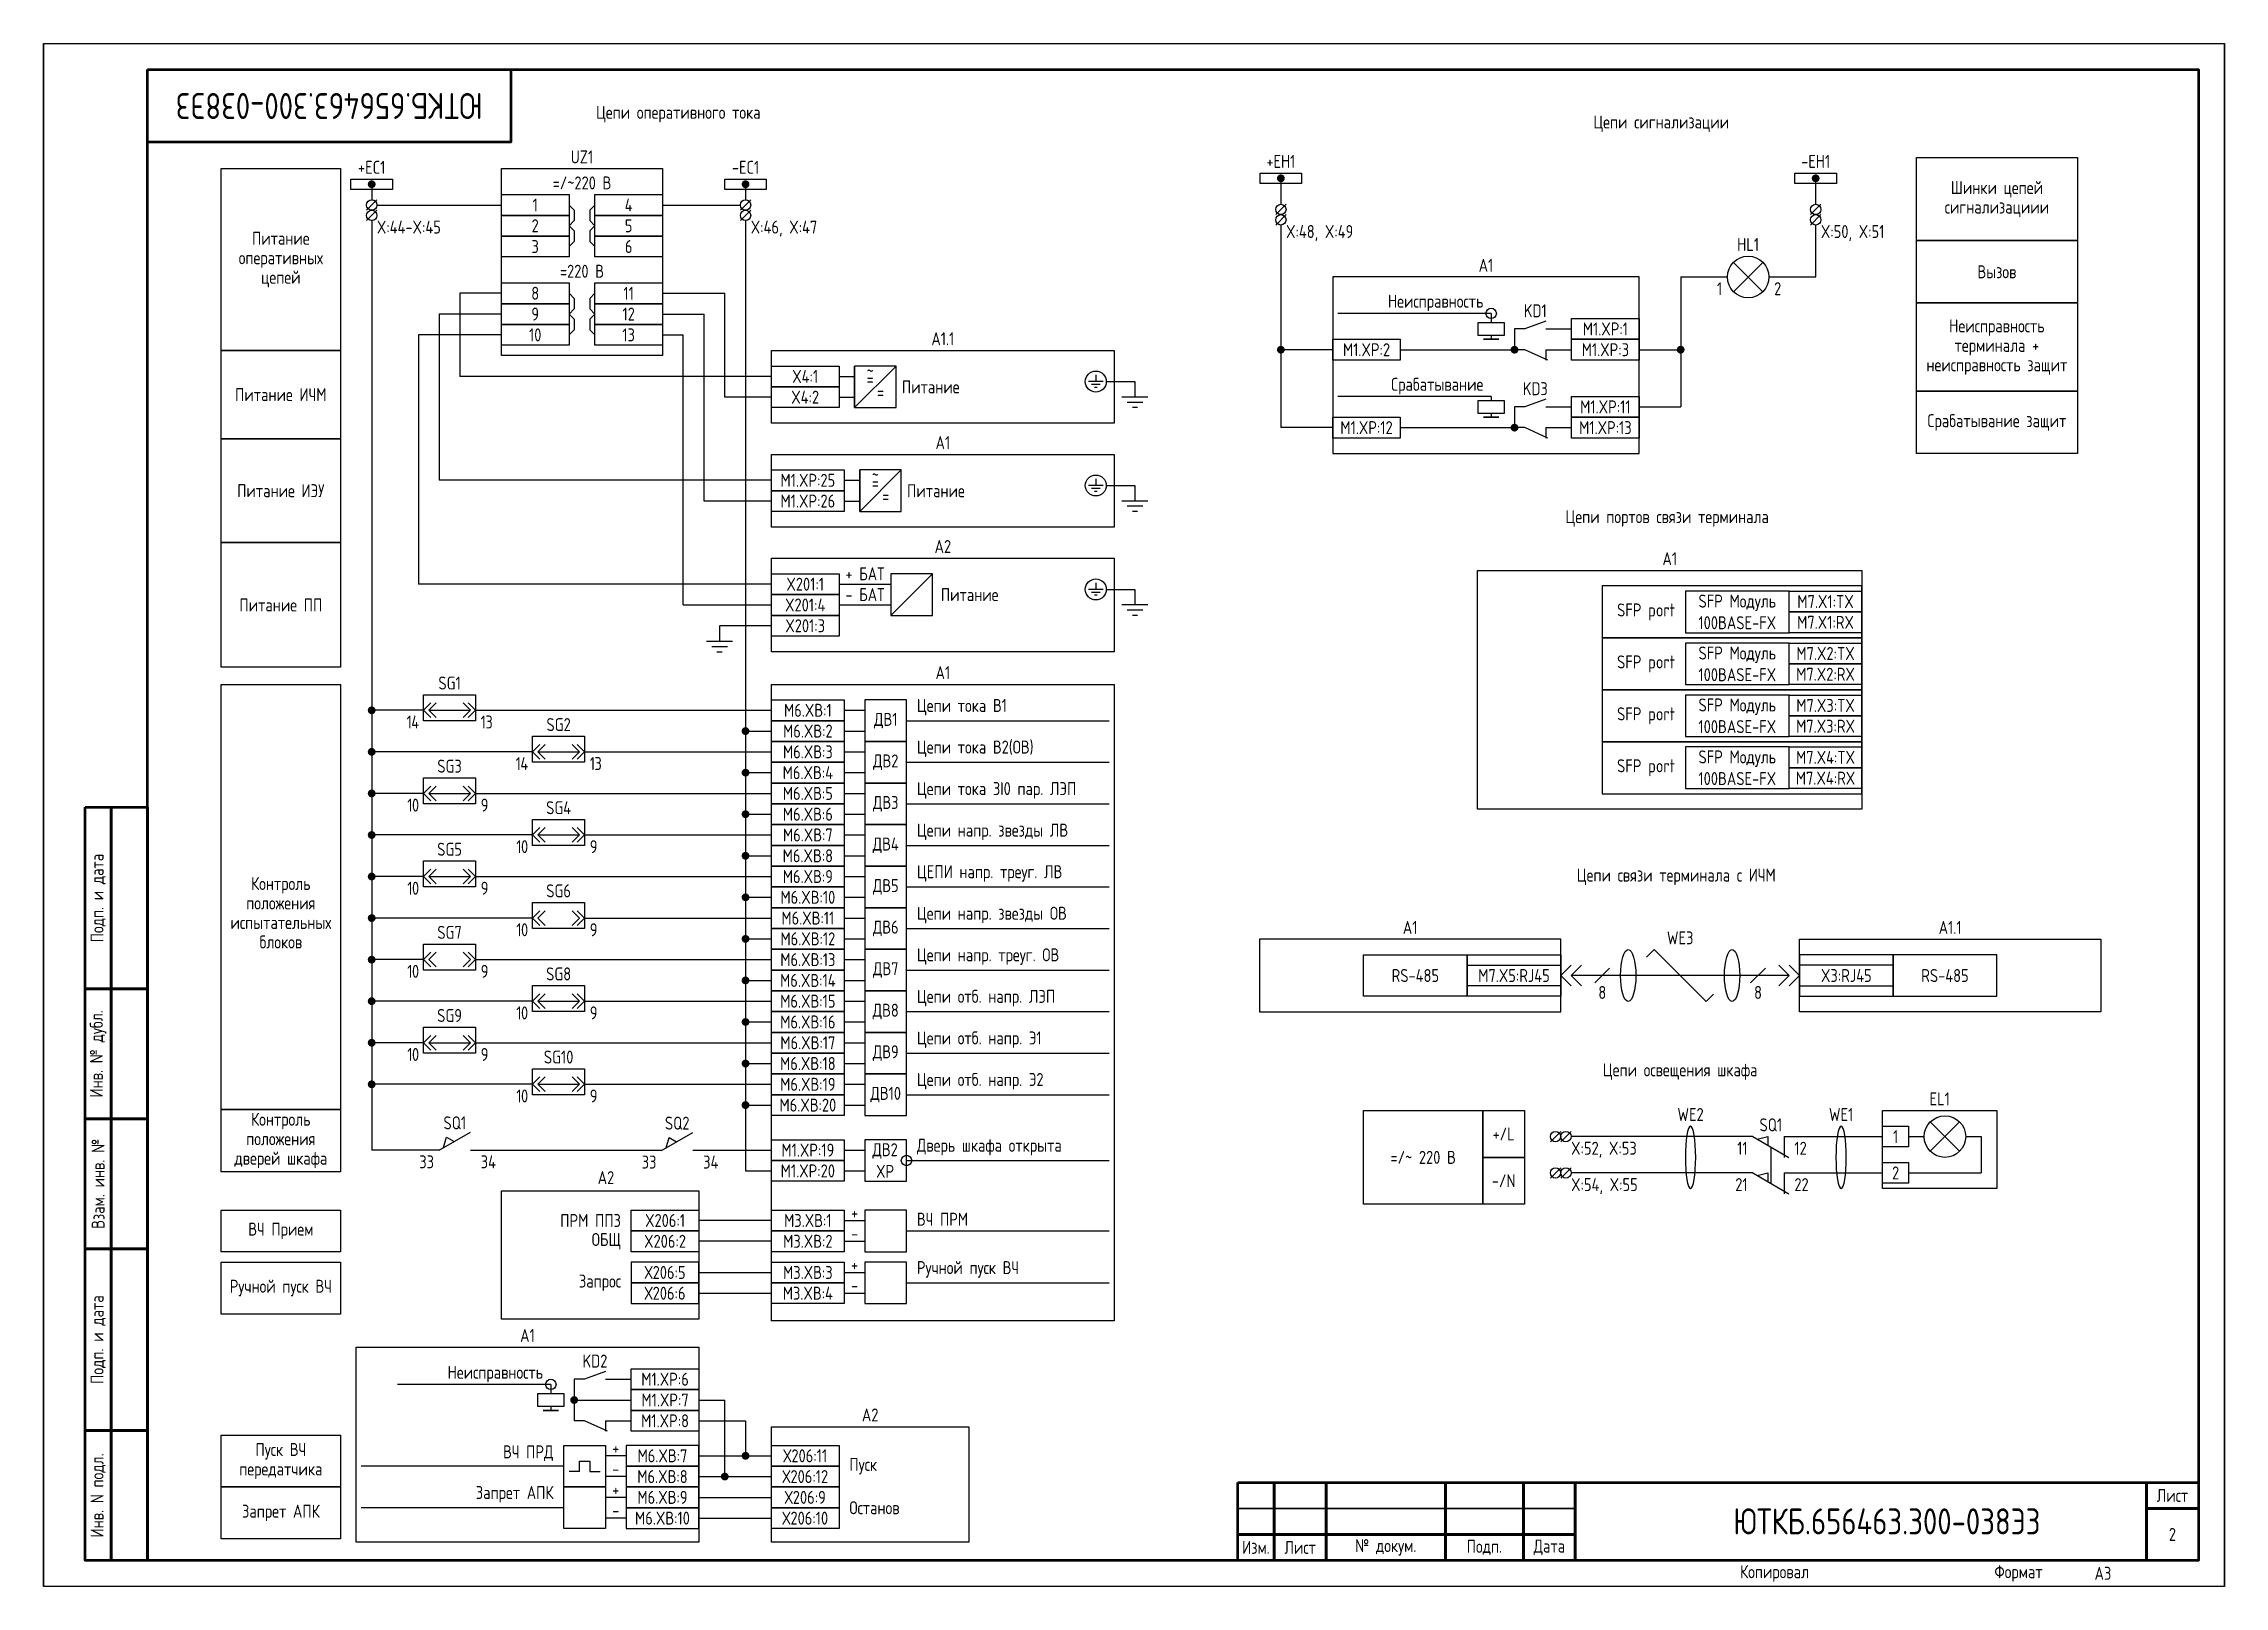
# Paper-space layout 'Лист2' of a CAD drawing. Header units: millimetres. Extents: x 266 to 501, y 22 to 188.
# The model-space entities are those that its viewports show. They can reach past a viewport. Long polylines and large blocks are cut down to what shows.
import ezdxf

# ---------------------------------------------------------------- set-up
doc = ezdxf.new("R2010")
doc.units = ezdxf.units.MM
doc.styles.add('2.5_ISOCPEUR', font='isocpeur.ttf', dxfattribs={"width": 0.9, "height": 2.5})
doc.styles.add('Gost_type_A', font='GOST_0.TTF')

psp = doc.layouts.new('Лист2')

msp = doc.modelspace()

# ---------------------------------------------------------------- texts
at = {"insert": (475, 285), "char_height": 5, "width": 70, "attachment_point": 5, "rotation": 180, "style": 'Gost_type_A'}
msp.add_mtext('ЮТКБ.656463.300-038Э3', dxfattribs=at)
at = {"lineweight": 25, "insert": (542.24, 283.43), "char_height": 2.5, "width": 189, "attachment_point": 5, "line_spacing_factor": 0.9, "style": '2.5_ISOCPEUR'}
msp.add_mtext('{\\fGOST type A|b0|i0|c204|p34;\\W1;Цепи оперативного тока}', dxfattribs=at)
at = {"char_height": 2.5, "style": 'Gost_type_A'}
for s, insert, width, attachment_point, line_spacing_factor in [('Цепи сигнализации', (731.54, 281.57), 197.5, 5, 0.9), ('UZ1', (523.69, 273.93), 31, 8, 0.9), ('=/~220 В', (523.69, 268.93), 31, 8, 0.9), ('Шинки цепей сигнализациии', (796.19, 267.07), 31, 5, 0.9), ('Питание оперативных цепей', (465.69, 255.43), 23, 5, 0.9), ('X:44-X:45', (484.19, 262.93), 16, 1, 0.9), ('X:46, X:47', (556.19, 262.93), 16, 1, 0.9), ('X:48, X:49', (659.29, 262.07), 16, 1, 0.9), ('X:50, X:51', (762.29, 262.07), 13.7877, 1, 0.9), ('=220 В', (523.69, 251.93), 31, 8, 0.9), ('A1', (697.79, 253.07), 59, 8, 0.9), ('Вызов', (796.19, 253.07), 31, 5, 0.9), ('Неисправность', (697.29, 247.07), 37, 6, 0.8), ('Неисправность терминала + неисправность защит', (796.19, 238.57), 31, 5, 0.9), ('A1.1', (593.19, 238.93), 66, 8, 0.9), ('Питание ИЧМ', (465.69, 229.43), 23, 5, 0.9), ('Срабатывание защит', (796.19, 224.07), 31, 5, 0.9), ('A1', (593.19, 218.93), 66, 8, 0.9), ('Питание ИЭУ', (465.69, 210.93), 23, 5, 0.9), ('Цепи портов связи терминала', (732.69, 205.59), 197, 5, 0.9), ('A2', (593.19, 198.93), 66, 8, 0.9), ('A1', (733.19, 196.59), 74.0002, 8, 0.9), ('Питание ПП', (465.69, 188.93), 23, 5, 0.9), ('A1', (593.19, 174.65), 66, 8, 0.9), ('SG1', (498.19, 172.65), 10, 8, 0.9), ('{\\T0.9;14}', (492.19, 167.65), 5, 3, 0.9), ('{\\T0.9;13}', (504.19, 167.65), 5, 1, 0.9), ('SG2', (519.19, 164.65), 10, 8, 0.9), ('{\\T0.9;14}', (513.19, 159.65), 5, 3, 0.9), ('{\\T0.9;13}', (525.19, 159.65), 5, 1, 0.9), ('SG3', (498.19, 156.65), 10, 8, 0.9), ('{\\T0.9;10}', (492.19, 151.65), 5, 3, 0.9), ('{\\T0.9;9}', (504.19, 151.65), 5, 1, 0.9), ('SG4', (519.19, 148.65), 10, 8, 0.9), ('SG5', (498.19, 140.65), 10, 8, 0.9), ('{\\T0.9;10}', (513.19, 143.65), 5, 3, 0.9), ('{\\T0.9;9}', (525.19, 143.65), 5, 1, 0.9), ('Контроль положения\\Pиспытательных блоков', (465.69, 129.68), 23, 5, 0.9), ('{\\T0.9;10}', (492.19, 135.65), 5, 3, 0.9), ('{\\T0.9;9}', (504.19, 135.65), 5, 1, 0.9), ('SG6', (519.19, 132.65), 10, 8, 0.9), ('Цепи связи терминала с ИЧМ', (734.44, 136.59), 197.5, 5, 0.9), ('SG7', (498.19, 124.65), 10, 8, 0.9), ('{\\T0.9;10}', (513.19, 127.65), 5, 3, 0.9), ('{\\T0.9;9}', (525.19, 127.65), 5, 1, 0.9), ('A1', (683.19, 125.59), 58.0002, 8, 0.9), ('A1.1', (787.19, 125.59), 58.0002, 8, 0.9), ('{\\T0.9;10}', (492.19, 119.65), 5, 3, 0.9), ('{\\T0.9;9}', (504.19, 119.65), 5, 1, 0.9), ('SG8', (519.19, 116.65), 10, 8, 0.9), ('SG9', (498.19, 108.65), 10, 8, 0.9), ('{\\T0.9;10}', (513.19, 111.65), 5, 3, 0.9), ('{\\T0.9;9}', (525.19, 111.65), 5, 1, 0.9), ('{\\T0.9;10}', (492.19, 103.65), 5, 3, 0.9), ('{\\T0.9;9}', (504.19, 103.65), 5, 1, 0.9), ('SG10', (519.19, 100.65), 10, 8, 0.9), ('Цепи освещения шкафа', (735.19, 99.09), 122, 5, 0.9), ('{\\T0.9;10}', (513.19, 95.65), 5, 3, 0.9), ('{\\T0.9;9}', (525.19, 95.65), 5, 1, 0.9), ('EL1', (785.18, 92.59), 21.9942, 8, 0.9), ('Контроль положения\\Pдверей шкафа', (465.69, 85.83), 23, 5, 0.9), ('+/L', (701.19, 87.09), 8, 5, 0.9), ('X:52, X:53', (714.19, 85.59), 17.9949, 1, 0.9), ('A2', (528.31, 77.43), 38, 8, 0.9), ('=/~ 220 В', (685.69, 82.59), 23, 5, 0.9), ('-/N', (701.19, 78.09), 8, 5, 0.9), ('X:54, X:55', (714.19, 78.59), 17.9949, 1, 0.9), ('ВЧ Прием', (465.69, 68.43), 23, 5, 0.9), ('Ручной пуск ВЧ', (465.69, 57.43), 23, 5, 0.9), ('A1', (513.19, 47.04), 66, 8, 0.9), ('Неисправность', (516.19, 40.87), 37, 6, 0.8), ('A2', (579.19, 31.74), 38, 8, 0.9), ('Пуск ВЧ передатчика', (465.69, 24.13), 23, 5, 0.9), ('Запрет АПК', (465.69, 14.13), 23, 5, 0.9)]:
    msp.add_mtext(s, dxfattribs=dict(at, insert=insert, width=width, attachment_point=attachment_point, line_spacing_factor=line_spacing_factor))
at = {"style": 'Gost_type_A'}
for s, insert, char_height, width, attachment_point in [('+EC1', (483.19, 271.93), 2.5, 10, 8), ('-EC1', (555.19, 271.93), 2.5, 10, 8), ('+EH1', (658.29, 273.07), 2.5, 10, 8), ('-EH1', (761.29, 273.07), 2.5, 10, 8), ('1', (514.68, 265.93), 2.5, 13, 5), ('4', (532.68, 265.93), 2.5, 13, 5), ('2', (514.68, 261.93), 2.5, 13, 5), ('5', (532.68, 261.93), 2.5, 13, 5), ('3', (514.68, 257.93), 2.5, 13, 5), ('6', (532.68, 257.93), 2.5, 13, 5), ('HL1', (748.29, 257.07), 2.5, 14, 8), ('8', (514.68, 248.93), 2.5, 13, 5), ('11', (532.68, 248.93), 2.5, 13, 5), ('1', (743.29, 251.07), 2.5, 6, 3), ('2', (753.29, 251.07), 2.5, 6, 1), ('9', (514.68, 244.93), 2.5, 13, 5), ('12', (532.68, 244.93), 2.5, 13, 5), ('KD1', (707.29, 245.57), 2.5, 8, 5), ('10', (514.68, 240.93), 2.5, 13, 5), ('13', (532.68, 240.93), 2.5, 13, 5), ('M1.XP:1', (720.79, 242.07), 2.5, 13, 5), ('M1.XP:2', (674.79, 238.07), 2.5, 13, 5), ('M1.XP:3', (720.79, 238.07), 2.5, 13, 5), ('X4:1', (566.68, 232.93), 2.5, 13, 5), ('~', (579.19, 233.97), 2.5, 2.7, 5), ('=', (579.19, 232.47), 2.5, 6, 5), ('Питание', (590.86, 230.92), 2.5, 11.3452, 5), ('KD3', (707.29, 230.57), 2.5, 8, 5), ('X4:2', (566.68, 228.93), 2.5, 13, 5), ('=', (581.19, 229.93), 2.5, 6, 5), ('M1.XP:11', (720.79, 227.07), 2.5, 13, 5), ('M1.XP:12', (674.79, 223.07), 2.5, 13, 5), ('M1.XP:13', (720.79, 223.07), 2.5, 13, 5), ('~', (580.19, 213.97), 2.5, 2.7, 5), ('M1.XP:25', (567.19, 212.93), 2.5, 13.9956, 5), ('M1.XP:26', (567.19, 208.93), 2.5, 13.9956, 5), ('=', (580.19, 212.47), 2.5, 6, 5), ('=', (582.19, 209.93), 2.5, 6, 5), ('Питание', (591.86, 210.92), 2.5, 11.3452, 5), ('X201:1', (566.68, 192.93), 2.5, 13, 5), ('+ БАТ', (578.19, 194.93), 2.5, 10.0044, 5), ('X201:4', (566.68, 188.93), 2.5, 13, 5), ('- БАТ', (578.19, 190.93), 2.5, 10.0044, 5), ('Питание', (598.36, 190.92), 2.5, 12.3452, 5), ('SFP port', (734.19, 187.59), 2.5, 20, 6), ('SFP Mодуль 100BASE-FX', (746.19, 187.59), 2.5, 19.9998, 5), ('M7.X1:TX', (763.19, 189.59), 2.5, 14, 5), ('X201:3', (566.68, 184.93), 2.5, 13, 5), ('M7.X1:RX', (763.19, 185.59), 2.5, 14, 5), ('SFP Mодуль 100BASE-FX', (746.19, 177.59), 2.5, 19.9998, 5), ('M7.X2:TX', (763.19, 179.59), 2.5, 14, 5), ('SFP port', (734.19, 177.59), 2.5, 20, 6), ('M7.X2:RX', (763.19, 175.59), 2.5, 14, 5), ('M6.XВ:1', (567.19, 168.65), 2.5, 14, 5), ('ДВ1', (582.19, 166.65), 2.5, 7.9998, 5), ('Цепи тока В1', (588.19, 167.65), 2.5, 27.8465, 7), ('SFP port', (734.19, 167.59), 2.5, 20, 6), ('SFP Mодуль 100BASE-FX', (746.19, 167.59), 2.5, 19.9998, 5), ('M7.X3:TX', (763.19, 169.59), 2.5, 14, 5), ('M6.XВ:2', (567.19, 164.65), 2.5, 14, 5), ('M7.X3:RX', (763.19, 165.59), 2.5, 14, 5), ('M6.XВ:3', (567.19, 160.65), 2.5, 14, 5), ('ДВ2', (582.19, 158.65), 2.5, 7.9998, 5), ('Цепи тока В2(ОВ)', (588.19, 159.65), 2.5, 27.8465, 7), ('SFP Mодуль 100BASE-FX', (746.19, 157.59), 2.5, 19.9998, 5), ('M7.X4:TX', (763.19, 159.59), 2.5, 14, 5), ('M6.XВ:4', (567.19, 156.65), 2.5, 14, 5), ('SFP port', (734.19, 157.59), 2.5, 20, 6), ('M7.X4:RX', (763.19, 155.59), 2.5, 14, 5), ('M6.XВ:5', (567.19, 152.65), 2.5, 14, 5), ('ДВ3', (582.19, 150.65), 2.5, 7.9998, 5), ('Цепи тока 3I0 пар. ЛЭП', (588.19, 151.65), 2.5, 31.722, 7), ('M6.XВ:6', (567.19, 148.65), 2.5, 14, 5), ('M6.XВ:7', (567.19, 144.65), 2.5, 14, 5), ('ДВ4', (582.19, 142.65), 2.5, 7.9998, 5), ('Цепи напр. звезды ЛВ', (588.19, 143.65), 2.5, 35.3442, 7), ('M6.XВ:8', (567.19, 140.65), 2.5, 14, 5), ('ЦЕПИ напр. треуг. ЛВ', (588.19, 135.65), 2.5, 33.6483, 7), ('M6.XВ:9', (567.19, 136.65), 2.5, 14, 5), ('ДВ5', (582.19, 134.65), 2.5, 7.9998, 5), ('M6.XВ:10', (567.19, 132.65), 2.5, 14, 5), ('Цепи напр. звезды ОВ', (588.19, 127.65), 2.5, 35.3442, 7), ('M6.XВ:11', (567.19, 128.65), 2.5, 14, 5), ('ДВ6', (582.19, 126.65), 2.5, 7.9998, 5), ('WE3', (735.19, 123.59), 2.5, 20, 8), ('M6.XВ:13', (567.19, 120.65), 2.5, 14, 5), ('M6.XВ:12', (567.19, 124.65), 2.5, 14, 5), ('Цепи напр. треуг. ОВ', (588.19, 119.65), 2.5, 33.6483, 7), ('M6.XВ:14', (567.19, 116.65), 2.5, 14, 5), ('ДВ7', (582.19, 118.65), 2.5, 7.9998, 5), ('RS-485', (684.19, 117.59), 2.5, 19.9998, 5), ('M7.X5:RJ45', (703.19, 117.59), 2.5, 18.0002, 5), ('X3:RJ45', (767.19, 117.59), 2.5, 18.0002, 5), ('RS-485', (786.19, 117.59), 2.5, 19.9998, 5), ('M6.XВ:15', (567.19, 112.65), 2.5, 14, 5), ('Цепи отб. напр. ЛЭП', (588.19, 111.65), 2.5, 29.1657, 7), ('8', (720.19, 115.59), 2.5, 20, 2), ('8', (750.19, 115.59), 2.5, 20, 2), ('M6.XВ:16', (567.19, 108.65), 2.5, 14, 5), ('ДВ8', (582.19, 110.65), 2.5, 7.9998, 5), ('M6.XВ:17', (567.19, 104.65), 2.5, 14, 5), ('Цепи отб. напр. Э1', (588.19, 103.65), 2.5, 27.8465, 7), ('M6.XВ:18', (567.19, 100.65), 2.5, 14, 5), ('ДВ9', (582.19, 102.65), 2.5, 7.9998, 5), ('M6.XВ:19', (567.19, 96.65), 2.5, 14, 5), ('Цепи отб. напр. Э2', (588.19, 95.65), 2.5, 27.8465, 7), ('M6.XВ:20', (567.19, 92.65), 2.5, 14, 5), ('ДВ10', (582.19, 94.65), 2.5, 7.9998, 5), ('SQ1', (499.19, 87.98), 2.5, 10, 8), ('SQ2', (542.03, 87.93), 2.5, 10, 8), ('WE2', (737.19, 89.59), 2.5, 10, 8), ('SQ1', (752.65, 87.59), 2.5, 10, 8), ('WE1', (766.19, 89.59), 2.5, 10, 8), ('M1.XP:19', (567.19, 83.98), 2.5, 14, 5), ('ДВ2 XP', (582.07, 81.98), 2.5, 7.7588, 5), ('Дверь шкафа открыта', (588.19, 82.98), 2.5, 35.9749, 7), ('11', (748.19, 85.59), 2.5, 6, 3), ('12', (757.19, 85.59), 2.5, 6, 1), ('1', (776.69, 86.59), 2.5, 5, 5), ('33', (495.19, 82.98), 2.5, 6, 3), ('34', (504.19, 82.98), 2.5, 6, 1), ('33', (538.03, 82.93), 2.5, 6, 3), ('34', (547.03, 82.93), 2.5, 6, 1), ('M1.XP:20', (567.19, 79.98), 2.5, 14, 5), ('2', (776.69, 79.59), 2.5, 5, 5), ('21', (748.19, 78.59), 2.5, 6, 3), ('22', (757.19, 78.59), 2.5, 6, 1), ('ПРМ ППЗ   ', (531.19, 70.43), 2.5, 13, 6), ('X206:1', (539.69, 70.43), 2.5, 13, 5), ('M3.XВ:1', (567.19, 70.43), 2.5, 14, 5), ('+', (576.19, 71.93), 2.5, 4, 5), ('ВЧ ПРM', (588.19, 69.43), 2.5, 30.8621, 7), ('ОБЩ', (531.19, 66.43), 2.5, 13, 6), ('X206:2', (539.69, 66.43), 2.5, 13, 5), ('M3.XВ:2', (567.19, 66.43), 2.5, 14, 5), ('-', (576.19, 67.93), 2.5, 4, 5), ('Запрос', (531.19, 58.43), 2.5, 23, 6), ('Х206:5', (539.69, 60.43), 2.5, 13, 5), ('M3.XВ:3', (567.19, 60.43), 2.5, 14, 5), ('+', (576.19, 61.93), 2.5, 4, 5), ('Ручной пуск ВЧ', (588.19, 59.43), 2.5, 44.8565, 7), ('Х206:6', (539.69, 56.43), 2.5, 13, 5), ('M3.XВ:4', (567.19, 56.43), 2.5, 14, 5), ('-', (576.19, 57.93), 2.5, 4, 5), ('KD2', (526.19, 43.37), 2.5, 8, 5), ('M1.XP:6', (539.69, 39.87), 2.5, 13, 5), ('M1.XP:7', (539.69, 35.87), 2.5, 13, 5), ('M1.XP:8', (539.69, 31.87), 2.5, 13, 5), ('ВЧ ПРД', (518.19, 24.13), 2.5, 27.8465, 9), ('+', (530.19, 26.63), 2.5, 4, 5), ('M6.XВ:7', (539.19, 25.13), 2.5, 14, 5), ('Х206:11', (566.69, 25.13), 2.5, 13, 5), ('-', (530.19, 22.63), 2.5, 4, 5), ('M6.XВ:8', (539.19, 21.13), 2.5, 14, 5), ('Х206:12', (566.69, 21.13), 2.5, 13, 5), ('Пуск', (575.19, 23.13), 2.5, 23, 4), ('Запрет АПК', (518.19, 16.13), 2.5, 27.8465, 9), ('+', (530.19, 18.63), 2.5, 4, 5), ('M6.XВ:9', (539.19, 17.13), 2.5, 14, 5), ('Х206:9', (566.69, 17.13), 2.5, 13, 5), ('-', (530.19, 14.63), 2.5, 4, 5), ('M6.XВ:10', (539.19, 13.13), 2.5, 14, 5), ('Х206:10', (566.69, 13.13), 2.5, 13, 5), ('Останов', (575.19, 15.13), 2.5, 23, 4), ('ЮТКБ.656463.300-038Э3', (775, 12.5), 5, 120, 5), ('2', (830, 10), 2.5, 10, 5), ('A3', (815, 2.5), 2.5, 20, 4)]:
    msp.add_mtext(s, dxfattribs=dict(at, insert=insert, char_height=char_height, width=width, attachment_point=attachment_point))
at = {"color": 6, "insert": (697.29, 231.07), "char_height": 2.5, "width": 37, "attachment_point": 6, "line_spacing_factor": 0.8, "style": 'Gost_type_A'}
msp.add_mtext('Срабатывание', dxfattribs=at)

# ---------------------------------------------------------------- blocks, each defined once
blk = doc.blocks.new('Формат_А3')
blk.add_lwpolyline([(-420, 297), (0, 297), (0, 0), (-420, 0)], close=True)
at = {"lineweight": 50}
blk.add_lwpolyline([(-400, 292), (-5, 292), (-5, 5), (-400, 5)], close=True, dxfattribs=at)
blk = doc.blocks.new('Штамп угловой верхний')
at = {"lineweight": 50}
blk.add_lwpolyline([(0, 0), (70, 0), (70, -14), (0, -14)], close=True, dxfattribs=at)
blk = doc.blocks.new('Штамп левый нижний')
at = {"lineweight": 50}
for points in [[(-12, 145), (-7, 145), (-7, 110), (-12, 110)], [(-7, 145), (0, 145), (0, 110), (-7, 110)], [(-12, 110), (-7, 110), (-7, 85), (-12, 85)], [(-7, 110), (0, 110), (0, 85), (-7, 85)], [(-12, 85), (-7, 85), (-7, 60), (-12, 60)], [(-7, 85), (0, 85), (0, 60), (-7, 60)], [(-12, 60), (-7, 60), (-7, 25), (-12, 25)], [(-7, 60), (0, 60), (0, 25), (-7, 25)], [(-12, 25), (-7, 25), (-7, 0), (-12, 0)], [(-7, 25), (0, 25), (0, 0), (-7, 0)]]:
    blk.add_lwpolyline(points, close=True, dxfattribs=at)
at = {"char_height": 2.5, "attachment_point": 5, "rotation": 90, "style": 'Gost_type_A'}
for s, insert, width in [('Подп. и дата', (-9.5, 127.5), 35), ('Инв. № дубл.', (-9.5, 97.5), 25), ('Взам. инв. №', (-9.5, 72.5), 25), ('Подп. и дата', (-9.5, 42.5), 35), ('Инв. N подл.', (-9.5, 12.5), 25)]:
    blk.add_mtext(s, dxfattribs=dict(at, insert=insert, width=width))
blk = doc.blocks.new('Штамп малый нижний')
at = {"lineweight": 50}
for points in [[(-185, 15), (-178, 15), (-178, 5), (-185, 5)], [(-178, 15), (-168, 15), (-168, 5), (-178, 5)], [(-168, 15), (-145, 15), (-145, 5), (-168, 5)], [(-145, 15), (-130, 15), (-130, 5), (-145, 5)], [(-130, 15), (-120, 15), (-120, 5), (-130, 5)], [(-120, 15), (-10, 15), (-10, 0), (-120, 0)], [(-10, 15), (0, 15), (0, 10), (-10, 10)], [(-10, 10), (0, 10), (0, 0), (-10, 0)], [(-185, 5), (-178, 5), (-178, 0), (-185, 0)], [(-178, 5), (-168, 5), (-168, 0), (-178, 0)], [(-168, 5), (-145, 5), (-145, 0), (-168, 0)], [(-145, 5), (-130, 5), (-130, 0), (-145, 0)], [(-130, 5), (-120, 5), (-120, 0), (-130, 0)]]:
    blk.add_lwpolyline(points, close=True, dxfattribs=at)
for points in [[(-185, 15), (-178, 15), (-178, 10), (-185, 10)], [(-178, 15), (-168, 15), (-168, 10), (-178, 10)], [(-168, 15), (-145, 15), (-145, 10), (-168, 10)], [(-145, 15), (-130, 15), (-130, 10), (-145, 10)], [(-130, 15), (-120, 15), (-120, 10), (-130, 10)], [(-185, 10), (-178, 10), (-178, 5), (-185, 5)], [(-178, 10), (-168, 10), (-168, 5), (-178, 5)], [(-168, 10), (-145, 10), (-145, 5), (-168, 5)], [(-145, 10), (-130, 10), (-130, 5), (-145, 5)], [(-130, 10), (-120, 10), (-120, 5), (-130, 5)]]:
    blk.add_lwpolyline(points, close=True)
at = {"char_height": 2.5, "style": 'Gost_type_A'}
for s, insert, width, attachment_point in [('Лист', (-5, 12.5), 10, 5), ('Изм.', (-181.5, 2.5), 7, 5), ('Лист', (-173, 2.5), 10, 5), ('№ докум.', (-156.5, 2.5), 23, 5), ('Подп.', (-137.5, 2.5), 15, 5), ('Дата', (-125, 2.5), 10, 5), ('Копировал', (-75, -2.53), 13.1202, 6), ('Формат', (-30, -2.53), 13.1202, 6)]:
    blk.add_mtext(s, dxfattribs=dict(at, insert=insert, width=width, attachment_point=attachment_point))
blk = doc.blocks.new('POINT')
at = {"const_width": 0.75}
blk.add_lwpolyline([(-0.375, 0, 1), (0.375, 0, 1)], format="xyb", close=True, dxfattribs=at)
blk = doc.blocks.new('Шинка')
blk.add_lwpolyline([(-4, 1), (4, 1), (4, -1), (-4, -1)], close=True)
blk.add_blockref('POINT', (0, 0))
blk = doc.blocks.new('БИ_разъем')
for p, q in [((0, 0), (1.41, 1.41)), ((0, 0), (1.41, 1.41)), ((0, 0), (1.41, -1.41)), ((0, 0), (1.41, -1.41)), ((1, 0), (2.41, 1.41)), ((1, 0), (2.41, -1.41)), ((1, 0), (9, 0)), ((9, 0), (7.59, 1.41)), ((9, 0), (7.59, -1.41)), ((10, 0), (8.59, 1.41)), ((10, 0), (8.59, 1.41)), ((10, 0), (8.59, -1.41)), ((10, 0), (8.59, -1.41))]:
    blk.add_line(p, q)
blk = doc.blocks.new('БИ_разъем_холост')
for p, q in [((0, 0), (1.41, 1.41)), ((0, 0), (1.41, 1.41)), ((0, 0), (1.41, -1.41)), ((0, 0), (1.41, -1.41)), ((1, 0), (2.41, 1.41)), ((1, 0), (2.41, 1.41)), ((1, 0), (2.41, -1.41)), ((1, 0), (2.41, -1.41)), ((9, 0), (7.59, 1.41)), ((9, 0), (7.59, 1.41)), ((9, 0), (7.59, -1.41)), ((9, 0), (7.59, -1.41)), ((10, 0), (8.59, 1.41)), ((10, 0), (8.59, 1.41)), ((10, 0), (8.59, -1.41)), ((10, 0), (8.59, -1.41))]:
    blk.add_line(p, q)

# ---------------------------------------------------------------- linework, layer by layer
for p, q in [((483.19, 269.93), (483.19, 266.93)), ((555.19, 269.93), (555.19, 266.93)), ((658.29, 271.07), (658.29, 266.07)), ((761.29, 266.07), (761.29, 271.07)), ((484.19, 266.93), (482.19, 264.93)), ((484.19, 264.93), (482.19, 262.93)), ((484.19, 265.93), (508.19, 265.93)), ((539.19, 265.93), (554.19, 265.93)), ((556.19, 266.93), (554.19, 264.93)), ((556.19, 264.93), (554.19, 262.93)), ((659.29, 266.07), (657.29, 264.07)), ((762.29, 266.07), (760.29, 264.07)), ((483.19, 262.93), (483.19, 83.98)), ((555.19, 262.93), (555.19, 79.98)), ((659.29, 264.07), (657.29, 262.07)), ((658.29, 262.07), (658.29, 223.07)), ((762.29, 264.07), (760.29, 262.07)), ((761.29, 264.06), (761.29, 264.07)), ((761.29, 264.06), (761.29, 264.07)), ((761.29, 252.07), (761.29, 262.07)), ((735.29, 252.07), (744.29, 252.07)), ((735.29, 252.07), (735.29, 227.07)), ((745.46, 254.89), (751.12, 249.24)), ((751.12, 254.89), (745.46, 249.24)), ((752.29, 252.07), (761.29, 252.07)), ((508.19, 248.93), (500.19, 248.93)), ((500.19, 248.93), (500.19, 232.93)), ((539.19, 248.93), (551.19, 248.93)), ((551.19, 228.93), (551.19, 248.93)), ((496.19, 244.93), (496.19, 212.93)), ((508.19, 244.93), (496.19, 244.93)), ((539.19, 244.93), (547.19, 244.93)), ((547.19, 208.93), (547.19, 244.93)), ((698.79, 245.07), (669.29, 245.07)), ((698.79, 245.07), (698.79, 243.32)), ((508.19, 240.93), (492.19, 240.93)), ((492.19, 240.93), (492.19, 192.93)), ((539.19, 240.93), (543.19, 240.93)), ((543.19, 188.93), (543.19, 240.93)), ((698.79, 240.82), (698.79, 240.07)), ((668.29, 238.07), (658.29, 238.07)), ((709.29, 238.07), (709.29, 236.07)), ((727.29, 238.07), (735.29, 238.07)), ((560.19, 232.93), (500.19, 232.93)), ((576.19, 226.93), (576.19, 234.93)), ((576.19, 226.93), (584.19, 234.93)), ((624.67, 231.93), (630.19, 231.93)), ((560.19, 228.93), (551.19, 228.93)), ((698.79, 229.07), (669.29, 229.07)), ((698.79, 229.07), (698.79, 228.32)), ((727.29, 227.07), (735.29, 227.07)), ((668.29, 223.07), (658.29, 223.07)), ((698.79, 225.82), (698.79, 225.07)), ((709.29, 223.07), (709.29, 221.07)), ((577.19, 206.93), (577.19, 214.93)), ((577.19, 206.93), (585.19, 214.93)), ((560.19, 212.93), (496.19, 212.93)), ((624.67, 211.93), (630.19, 211.93)), ((560.19, 208.93), (547.19, 208.93)), ((583.19, 186.93), (591.19, 194.93)), ((560.19, 192.93), (492.19, 192.93)), ((624.67, 191.93), (630.19, 191.93)), ((543.19, 188.93), (560.19, 188.93)), ((547.19, 188.93), (560.19, 188.93)), ((560.19, 184.93), (550.19, 184.93)), ((493.19, 168.65), (483.19, 168.65)), ((503.19, 168.65), (560.19, 168.65)), ((574.19, 168.65), (578.19, 168.65)), ((555.19, 164.65), (560.19, 164.65)), ((574.19, 164.65), (578.19, 164.65)), ((586.19, 166.65), (625.19, 166.65)), ((514.19, 160.65), (483.19, 160.65)), ((524.19, 160.65), (560.19, 160.65)), ((574.19, 160.65), (578.19, 160.65)), ((555.19, 156.65), (560.19, 156.65)), ((574.19, 156.65), (578.19, 156.65)), ((586.19, 158.65), (625.19, 158.65)), ((493.19, 152.65), (483.19, 152.65)), ((503.19, 152.65), (560.19, 152.65)), ((574.19, 152.65), (578.19, 152.65)), ((555.19, 148.65), (560.19, 148.65)), ((574.19, 148.65), (578.19, 148.65)), ((586.19, 150.65), (625.19, 150.65)), ((514.19, 144.65), (483.19, 144.65)), ((524.19, 144.65), (560.19, 144.65)), ((574.19, 144.65), (578.19, 144.65)), ((555.19, 140.65), (560.19, 140.65)), ((574.19, 140.65), (578.19, 140.65)), ((586.19, 142.65), (625.19, 142.65)), ((493.19, 136.65), (483.19, 136.65)), ((503.19, 136.65), (560.19, 136.65)), ((574.19, 136.65), (578.19, 136.65)), ((586.19, 134.65), (625.19, 134.65)), ((555.19, 132.65), (560.19, 132.65)), ((574.19, 132.65), (578.19, 132.65)), ((514.19, 128.65), (483.19, 128.65)), ((524.19, 128.65), (560.19, 128.65)), ((574.19, 128.65), (578.19, 128.65)), ((586.19, 126.65), (625.19, 126.65)), ((555.19, 124.65), (560.19, 124.65)), ((574.19, 124.65), (578.19, 124.65)), ((728.72, 121.13), (730.19, 122.59)), ((730.19, 122.59), (740.19, 112.59)), ((493.19, 120.65), (483.19, 120.65)), ((503.19, 120.65), (560.19, 120.65)), ((574.19, 120.65), (578.19, 120.65)), ((586.19, 118.65), (625.19, 118.65)), ((712.19, 117.59), (714.19, 119.59)), ((712.19, 117.59), (714.19, 119.59)), ((714.19, 117.59), (716.19, 119.59)), ((714.19, 117.59), (716.19, 119.59)), ((721.6, 119.01), (718.77, 116.18)), ((751.6, 119.01), (748.77, 116.18)), ((756.19, 117.59), (754.19, 119.59)), ((756.19, 117.59), (754.19, 119.59)), ((758.19, 117.59), (756.19, 119.59)), ((758.19, 117.59), (756.19, 119.59)), ((555.19, 116.65), (560.19, 116.65)), ((574.19, 116.65), (578.19, 116.65)), ((712.19, 117.59), (714.19, 115.59)), ((712.19, 117.59), (714.19, 115.59)), ((756.19, 117.59), (714.19, 117.59)), ((714.19, 117.59), (716.19, 115.59)), ((714.19, 117.59), (716.19, 115.59)), ((740.19, 112.59), (741.6, 114.01)), ((756.19, 117.59), (754.19, 115.59)), ((756.19, 117.59), (754.19, 115.59)), ((758.19, 117.59), (756.19, 115.59)), ((758.19, 117.59), (756.19, 115.59)), ((514.19, 112.65), (483.19, 112.65)), ((524.19, 112.65), (560.19, 112.65)), ((574.19, 112.65), (578.19, 112.65)), ((586.19, 110.65), (625.19, 110.65)), ((555.19, 108.65), (560.19, 108.65)), ((574.19, 108.65), (578.19, 108.65)), ((493.19, 104.65), (483.19, 104.65)), ((503.19, 104.65), (560.19, 104.65)), ((574.19, 104.65), (578.19, 104.65)), ((586.19, 102.65), (625.19, 102.65)), ((514.19, 96.65), (483.19, 96.65)), ((524.19, 96.65), (560.19, 96.65)), ((555.19, 100.65), (560.19, 100.65)), ((574.19, 100.65), (578.19, 100.65)), ((574.19, 96.65), (578.19, 96.65)), ((555.19, 92.65), (560.19, 92.65)), ((574.19, 92.65), (578.19, 92.65)), ((586.19, 94.65), (625.19, 94.65)), ((783.36, 89.42), (789.02, 83.77)), ((789.02, 89.42), (783.36, 83.77)), ((496.19, 83.98), (502.19, 87.44)), ((497.05, 84.48), (497.62, 86.46)), ((497.62, 86.46), (499.06, 85.63)), ((539.03, 83.93), (545.03, 87.39)), ((539.89, 84.43), (540.46, 86.42)), ((540.46, 86.42), (541.9, 85.59)), ((712.19, 87.59), (710.19, 85.59)), ((714.19, 87.59), (712.19, 85.59)), ((749.19, 86.59), (714.2, 86.59)), ((749.19, 86.59), (756.11, 82.59)), ((750.05, 86.09), (752.05, 86.59)), ((752.05, 86.59), (752.05, 84.94)), ((755.19, 86.59), (755.19, 82.59)), ((755.19, 86.59), (774.19, 86.59)), ((779.19, 86.59), (782.19, 86.59)), ((790.19, 86.59), (793.19, 86.59)), ((793.19, 86.59), (793.19, 79.59)), ((496.19, 83.98), (483.19, 83.98)), ((539.03, 83.93), (502.19, 83.93)), ((545.03, 83.98), (560.19, 83.98)), ((555.19, 79.98), (560.19, 79.98)), ((555.19, 79.98), (560.19, 79.98)), ((574.19, 83.98), (578.19, 83.98)), ((574.19, 79.98), (578.19, 79.98)), ((586.19, 81.98), (625.19, 81.98)), ((712.19, 80.59), (710.19, 78.59)), ((714.19, 80.59), (712.19, 78.59)), ((749.19, 79.59), (714.2, 79.59)), ((749.19, 79.59), (756.11, 75.59)), ((750.05, 79.09), (752.05, 79.59)), ((752.05, 79.59), (752.05, 77.94)), ((755.19, 79.59), (755.19, 75.59)), ((755.19, 79.59), (774.19, 79.59)), ((779.19, 79.59), (793.19, 79.59)), ((560.19, 70.43), (546.19, 70.43)), ((574.19, 70.43), (578.19, 70.43)), ((586.19, 68.43), (625.19, 68.43)), ((560.19, 66.43), (546.19, 66.43)), ((574.19, 66.43), (578.19, 66.43)), ((546.19, 60.43), (560.19, 60.43)), ((574.19, 60.43), (578.19, 60.43)), ((546.19, 56.43), (560.19, 56.43)), ((574.19, 56.43), (578.19, 56.43)), ((586.19, 58.43), (625.19, 58.43)), ((517.69, 38.87), (488.19, 38.87)), ((517.69, 38.87), (517.69, 37.12)), ((517.69, 34.62), (517.69, 33.87)), ((546.19, 35.87), (551.19, 35.87)), ((551.19, 21.13), (551.19, 35.87)), ((528.19, 31.87), (528.19, 29.87)), ((546.19, 31.87), (555.19, 31.87)), ((555.19, 31.87), (555.19, 25.13)), ((520.19, 23.13), (481.19, 23.13)), ((523.19, 22.13), (521.19, 22.13)), ((523.19, 22.13), (523.19, 24.13)), ((523.19, 24.13), (525.19, 24.13)), ((525.19, 24.13), (525.19, 22.13)), ((525.19, 22.13), (527.19, 22.13)), ((532.19, 25.13), (528.19, 25.13)), ((532.19, 21.13), (528.19, 21.13)), ((546.19, 25.13), (560.19, 25.13)), ((546.19, 21.13), (560.19, 21.13)), ((532.19, 17.13), (528.19, 17.13)), ((546.19, 17.13), (560.19, 17.13)), ((520.19, 15.13), (481.19, 15.13)), ((532.19, 13.13), (528.19, 13.13)), ((546.19, 13.13), (560.19, 13.13))]:
    msp.add_line(p, q)
at = {"ltscale": 1.08}
for p, q in [((705.29, 242.07), (703.29, 242.07)), ((703.29, 242.07), (703.29, 238.07)), ((709.29, 242.07), (714.29, 242.07)), ((681.29, 238.07), (703.29, 238.07)), ((705.29, 238.07), (703.29, 238.07)), ((709.29, 238.07), (714.29, 238.07)), ((705.29, 227.07), (703.29, 227.07)), ((703.29, 227.07), (703.29, 223.07)), ((709.29, 227.07), (714.29, 227.07)), ((681.29, 223.07), (703.29, 223.07)), ((705.29, 223.07), (703.29, 223.07)), ((709.29, 223.07), (714.29, 223.07)), ((524.19, 39.87), (522.19, 39.87)), ((522.19, 39.87), (522.19, 31.87)), ((528.19, 39.87), (533.19, 39.87)), ((522.19, 35.87), (533.19, 35.87)), ((524.19, 31.87), (522.19, 31.87)), ((528.19, 31.87), (533.19, 31.87))]:
    msp.add_line(p, q, dxfattribs=at)
at = {"ltscale": 4.32}
for p, q in [((709.29, 243.57), (705.29, 242.07)), ((709.68, 236.07), (705.29, 238.07)), ((624.08, 231.93), (621.23, 231.93)), ((623.51, 231.36), (621.8, 231.36)), ((622.65, 233.22), (622.65, 231.93)), ((630.19, 231.93), (630.19, 228.93)), ((622.94, 230.79), (622.37, 230.79)), ((632.69, 228.93), (627.69, 228.93)), ((631.69, 227.93), (628.69, 227.93)), ((630.69, 226.93), (629.69, 226.93)), ((709.29, 228.57), (705.29, 227.07)), ((709.68, 221.07), (705.29, 223.07)), ((624.08, 211.93), (621.23, 211.93)), ((623.51, 211.36), (621.8, 211.36)), ((622.94, 210.79), (622.37, 210.79)), ((622.65, 213.22), (622.65, 211.93)), ((630.19, 211.93), (630.19, 208.93)), ((632.69, 208.93), (627.69, 208.93)), ((631.69, 207.93), (628.69, 207.93)), ((630.69, 206.93), (629.69, 206.93)), ((622.65, 193.22), (622.65, 191.93)), ((624.08, 191.93), (621.23, 191.93)), ((623.51, 191.36), (621.8, 191.36)), ((622.94, 190.79), (622.37, 190.79)), ((630.19, 191.93), (630.19, 188.93)), ((550.19, 184.93), (550.19, 181.93)), ((632.69, 188.93), (627.69, 188.93)), ((631.69, 187.93), (628.69, 187.93)), ((630.69, 186.93), (629.69, 186.93)), ((547.69, 181.93), (552.69, 181.93)), ((548.69, 180.93), (551.69, 180.93)), ((549.69, 179.93), (550.69, 179.93)), ((528.19, 41.37), (524.19, 39.87)), ((528.58, 29.87), (524.19, 31.87))]:
    msp.add_line(p, q, dxfattribs=at)
at = {"ltscale": 4}
for p, q in [((573.19, 232.93), (576.19, 232.93)), ((573.19, 228.93), (576.19, 228.93)), ((574.19, 212.93), (577.19, 212.93)), ((574.19, 208.93), (577.19, 208.93)), ((573.19, 192.93), (583.19, 192.93)), ((573.19, 188.93), (583.19, 188.93))]:
    msp.add_line(p, q, dxfattribs=at)
at = {"ltscale": 0.5}
msp.add_line((752.65, 84.59), (752.65, 77.59), dxfattribs=at)
for points in [[(780.69, 275.07), (811.69, 275.07), (811.69, 259.07), (780.69, 259.07)], [(477.19, 237.93), (454.19, 237.93), (454.19, 272.93), (477.19, 272.93)], [(508.19, 272.93), (539.19, 272.93), (539.19, 236.93), (508.19, 236.93)], [(508.19, 267.93), (521.19, 267.93), (521.19, 263.93), (508.19, 263.93)], [(526.19, 267.93), (539.19, 267.93), (539.19, 263.93), (526.19, 263.93)], [(508.19, 263.93), (521.19, 263.93), (521.19, 259.93), (508.19, 259.93)], [(526.19, 263.93), (539.19, 263.93), (539.19, 259.93), (526.19, 259.93)], [(508.19, 259.93), (521.19, 259.93), (521.19, 255.93), (508.19, 255.93)], [(526.19, 259.93), (539.19, 259.93), (539.19, 255.93), (526.19, 255.93)], [(811.69, 247.07), (780.69, 247.07), (780.69, 259.07), (811.69, 259.07)], [(668.29, 218.07), (727.29, 218.07), (727.29, 252.07), (668.29, 252.07)], [(508.19, 250.93), (521.19, 250.93), (521.19, 246.93), (508.19, 246.93)], [(526.19, 250.93), (539.19, 250.93), (539.19, 246.93), (526.19, 246.93)], [(508.19, 246.93), (521.19, 246.93), (521.19, 242.93), (508.19, 242.93)], [(526.19, 246.93), (539.19, 246.93), (539.19, 242.93), (526.19, 242.93)], [(714.29, 244.07), (727.29, 244.07), (727.29, 240.07), (714.29, 240.07)], [(811.69, 230.07), (780.69, 230.07), (780.69, 247.07), (811.69, 247.07)], [(508.19, 242.93), (521.19, 242.93), (521.19, 238.93), (508.19, 238.93)], [(526.19, 242.93), (539.19, 242.93), (539.19, 238.93), (526.19, 238.93)], [(668.29, 240.07), (681.29, 240.07), (681.29, 236.07), (668.29, 236.07)], [(701.29, 243.32), (701.29, 240.82), (696.29, 240.82), (696.29, 243.32)], [(700.29, 240.07), (697.29, 240.07)], [(714.29, 240.07), (727.29, 240.07), (727.29, 236.07), (714.29, 236.07)], [(477.19, 220.93), (454.19, 220.93), (454.19, 237.93), (477.19, 237.93)], [(560.19, 237.93), (626.19, 237.93), (626.19, 223.93), (560.19, 223.93)], [(560.19, 234.93), (573.19, 234.93), (573.19, 230.93), (560.19, 230.93)], [(560.19, 230.93), (573.19, 230.93), (573.19, 226.93), (560.19, 226.93)], [(701.29, 228.32), (701.29, 225.82), (696.29, 225.82), (696.29, 228.32)], [(714.29, 229.07), (727.29, 229.07), (727.29, 225.07), (714.29, 225.07)], [(811.69, 218.07), (780.69, 218.07), (780.69, 230.07), (811.69, 230.07)], [(668.29, 225.07), (681.29, 225.07), (681.29, 221.07), (668.29, 221.07)], [(700.29, 225.07), (697.29, 225.07)], [(714.29, 225.07), (727.29, 225.07), (727.29, 221.07), (714.29, 221.07)], [(477.19, 200.93), (454.19, 200.93), (454.19, 220.93), (477.19, 220.93)], [(560.19, 217.93), (626.19, 217.93), (626.19, 203.93), (560.19, 203.93)], [(560.19, 214.93), (574.19, 214.93), (574.19, 210.93), (560.19, 210.93)], [(560.19, 210.93), (574.19, 210.93), (574.19, 206.93), (560.19, 206.93)], [(477.19, 176.93), (454.19, 176.93), (454.19, 200.93), (477.19, 200.93)], [(560.19, 197.93), (626.19, 197.93), (626.19, 179.93), (560.19, 179.93)], [(560.19, 194.93), (573.19, 194.93), (573.19, 190.93), (560.19, 190.93)], [(696.19, 195.59), (770.19, 195.59), (770.19, 149.59), (696.19, 149.59)], [(560.19, 190.93), (573.19, 190.93), (573.19, 186.93), (560.19, 186.93)], [(770.19, 192.59), (720.19, 192.59), (720.19, 182.59), (770.19, 182.59)], [(756.19, 191.59), (770.19, 191.59), (770.19, 187.59), (756.19, 187.59)], [(560.19, 186.93), (573.19, 186.93), (573.19, 182.93), (560.19, 182.93)], [(756.19, 187.59), (770.19, 187.59), (770.19, 183.59), (756.19, 183.59)], [(770.19, 182.59), (720.19, 182.59), (720.19, 172.59), (770.19, 172.59)], [(756.19, 181.59), (770.19, 181.59), (770.19, 177.59), (756.19, 177.59)], [(756.19, 177.59), (770.19, 177.59), (770.19, 173.59), (756.19, 173.59)], [(477.19, 91.83), (454.19, 91.83), (454.19, 173.65), (477.19, 173.65)], [(560.19, 173.65), (626.19, 173.65), (626.19, 51.1), (560.19, 51.1)], [(770.19, 172.59), (720.19, 172.59), (720.19, 162.59), (770.19, 162.59)], [(493.19, 171.65), (503.19, 171.65), (503.19, 166.65), (493.19, 166.65)], [(560.19, 170.65), (574.19, 170.65), (574.19, 166.65), (560.19, 166.65)], [(756.19, 171.59), (770.19, 171.59), (770.19, 167.59), (756.19, 167.59)], [(560.19, 166.65), (574.19, 166.65), (574.19, 162.65), (560.19, 162.65)], [(756.19, 167.59), (770.19, 167.59), (770.19, 163.59), (756.19, 163.59)], [(514.19, 163.65), (524.19, 163.65), (524.19, 158.65), (514.19, 158.65)], [(560.19, 162.65), (574.19, 162.65), (574.19, 158.65), (560.19, 158.65)], [(770.19, 162.59), (720.19, 162.59), (720.19, 152.59), (770.19, 152.59)], [(756.19, 161.59), (770.19, 161.59), (770.19, 157.59), (756.19, 157.59)], [(493.19, 155.65), (503.19, 155.65), (503.19, 150.65), (493.19, 150.65)], [(560.19, 158.65), (574.19, 158.65), (574.19, 154.65), (560.19, 154.65)], [(756.19, 157.59), (770.19, 157.59), (770.19, 153.59), (756.19, 153.59)], [(560.19, 154.65), (574.19, 154.65), (574.19, 150.65), (560.19, 150.65)], [(514.19, 147.65), (524.19, 147.65), (524.19, 142.65), (514.19, 142.65)], [(560.19, 150.65), (574.19, 150.65), (574.19, 146.65), (560.19, 146.65)], [(560.19, 146.65), (574.19, 146.65), (574.19, 142.65), (560.19, 142.65)], [(493.19, 139.65), (503.19, 139.65), (503.19, 134.65), (493.19, 134.65)], [(560.19, 142.65), (574.19, 142.65), (574.19, 138.65), (560.19, 138.65)], [(560.19, 138.65), (574.19, 138.65), (574.19, 134.65), (560.19, 134.65)], [(560.19, 134.65), (574.19, 134.65), (574.19, 130.65), (560.19, 130.65)], [(514.19, 131.65), (524.19, 131.65), (524.19, 126.65), (514.19, 126.65)], [(560.19, 130.65), (574.19, 130.65), (574.19, 126.65), (560.19, 126.65)], [(560.19, 126.65), (574.19, 126.65), (574.19, 122.65), (560.19, 122.65)], [(493.19, 123.65), (503.19, 123.65), (503.19, 118.65), (493.19, 118.65)], [(560.19, 122.65), (574.19, 122.65), (574.19, 118.65), (560.19, 118.65)], [(654.19, 110.59), (712.19, 110.59), (712.19, 124.59), (654.19, 124.59)], [(816.19, 110.59), (758.19, 110.59), (758.19, 124.59), (816.19, 124.59)], [(560.19, 118.65), (574.19, 118.65), (574.19, 114.65), (560.19, 114.65)], [(674.19, 121.59), (694.19, 121.59), (694.19, 113.59), (674.19, 113.59)], [(694.19, 121.59), (712.19, 121.59), (712.19, 113.59), (694.19, 113.59)], [(694.19, 119.59), (712.19, 119.59), (712.19, 115.59), (694.19, 115.59)], [(776.19, 121.59), (758.19, 121.59), (758.19, 113.59), (776.19, 113.59)], [(776.19, 119.59), (758.19, 119.59), (758.19, 115.59), (776.19, 115.59)], [(796.19, 121.59), (776.19, 121.59), (776.19, 113.59), (796.19, 113.59)], [(514.19, 115.65), (524.19, 115.65), (524.19, 110.65), (514.19, 110.65)], [(560.19, 114.65), (574.19, 114.65), (574.19, 110.65), (560.19, 110.65)], [(560.19, 110.65), (574.19, 110.65), (574.19, 106.65), (560.19, 106.65)], [(493.19, 107.65), (503.19, 107.65), (503.19, 102.65), (493.19, 102.65)], [(560.19, 106.65), (574.19, 106.65), (574.19, 102.65), (560.19, 102.65)], [(560.19, 102.65), (574.19, 102.65), (574.19, 98.65), (560.19, 98.65)], [(514.19, 99.65), (524.19, 99.65), (524.19, 94.65), (514.19, 94.65)], [(560.19, 98.65), (574.19, 98.65), (574.19, 94.65), (560.19, 94.65)], [(560.19, 94.65), (574.19, 94.65), (574.19, 90.65), (560.19, 90.65)], [(477.19, 79.83), (454.19, 79.83), (454.19, 91.83), (477.19, 91.83)], [(697.19, 73.59), (674.19, 73.59), (674.19, 91.59), (697.19, 91.59)], [(705.19, 82.59), (697.19, 82.59), (697.19, 91.59), (705.19, 91.59)], [(774.19, 91.59), (796.19, 91.59), (796.19, 76.59), (774.19, 76.59)], [(774.19, 88.59), (779.19, 88.59), (779.19, 84.59), (774.19, 84.59)], [(560.19, 85.98), (574.19, 85.98), (574.19, 81.98), (560.19, 81.98)], [(560.19, 81.98), (574.19, 81.98), (574.19, 77.98), (560.19, 77.98)], [(705.19, 73.59), (697.19, 73.59), (697.19, 82.59), (705.19, 82.59)], [(774.19, 81.59), (779.19, 81.59), (779.19, 77.59), (774.19, 77.59)], [(508.19, 76.13), (546.19, 76.13), (546.19, 51.43), (508.19, 51.43)], [(477.19, 64.43), (454.19, 64.43), (454.19, 72.43), (477.19, 72.43)], [(533.19, 72.43), (546.19, 72.43), (546.19, 68.43), (533.19, 68.43)], [(560.19, 72.43), (574.19, 72.43), (574.19, 68.43), (560.19, 68.43)], [(533.19, 68.43), (546.19, 68.43), (546.19, 64.43), (533.19, 64.43)], [(560.19, 68.43), (574.19, 68.43), (574.19, 64.43), (560.19, 64.43)], [(477.19, 52.43), (454.19, 52.43), (454.19, 62.43), (477.19, 62.43)], [(546.19, 62.43), (533.19, 62.43), (533.19, 58.43), (546.19, 58.43)], [(560.19, 62.43), (574.19, 62.43), (574.19, 58.43), (560.19, 58.43)], [(546.19, 58.43), (533.19, 58.43), (533.19, 54.43), (546.19, 54.43)], [(560.19, 58.43), (574.19, 58.43), (574.19, 54.43), (560.19, 54.43)], [(480.19, 46.04), (546.19, 46.04), (546.19, 8.53), (480.19, 8.53)], [(533.19, 41.87), (546.19, 41.87), (546.19, 37.87), (533.19, 37.87)], [(533.19, 37.87), (546.19, 37.87), (546.19, 33.87), (533.19, 33.87)], [(520.19, 37.12), (520.19, 34.62), (515.19, 34.62), (515.19, 37.12)], [(519.19, 33.87), (516.19, 33.87)], [(533.19, 33.87), (546.19, 33.87), (546.19, 29.87), (533.19, 29.87)], [(560.19, 30.74), (598.19, 30.74), (598.19, 8.53), (560.19, 8.53)], [(477.19, 19.13), (454.19, 19.13), (454.19, 29.13), (477.19, 29.13)], [(546.19, 27.13), (532.19, 27.13), (532.19, 23.13), (546.19, 23.13)], [(560.19, 27.13), (573.19, 27.13), (573.19, 23.13), (560.19, 23.13)], [(546.19, 23.13), (532.19, 23.13), (532.19, 19.13), (546.19, 19.13)], [(560.19, 23.13), (573.19, 23.13), (573.19, 19.13), (560.19, 19.13)], [(477.19, 9.13), (454.19, 9.13), (454.19, 19.13), (477.19, 19.13)], [(546.19, 19.13), (532.19, 19.13), (532.19, 15.13), (546.19, 15.13)], [(560.19, 19.13), (573.19, 19.13), (573.19, 15.13), (560.19, 15.13)], [(546.19, 15.13), (532.19, 15.13), (532.19, 11.13), (546.19, 11.13)], [(560.19, 15.13), (573.19, 15.13), (573.19, 11.13), (560.19, 11.13)]]:
    msp.add_lwpolyline(points, close=True)
for points in [[(521.19, 265.93), (522.19, 264.93), (522.19, 262.93), (521.19, 261.93)], [(526.19, 265.93), (525.19, 264.93), (525.19, 262.93), (526.19, 261.93)], [(521.19, 261.93), (522.19, 260.93), (522.19, 258.93), (521.19, 257.93)], [(526.19, 261.93), (525.19, 260.93), (525.19, 258.93), (526.19, 257.93)], [(521.19, 248.93), (522.19, 247.93), (522.19, 245.93), (521.19, 244.93)], [(526.19, 248.93), (525.19, 247.93), (525.19, 245.93), (526.19, 244.93)], [(521.19, 244.93), (522.19, 243.93), (522.19, 241.93), (521.19, 240.93)], [(526.19, 244.93), (525.19, 243.93), (525.19, 241.93), (526.19, 240.93)]]:
    msp.add_lwpolyline(points)
at = {"ltscale": 4}
for points in [[(576.19, 226.93), (584.19, 226.93), (584.19, 234.93), (576.19, 234.93)], [(577.19, 206.93), (585.19, 206.93), (585.19, 214.93), (577.19, 214.93)], [(583.19, 186.93), (591.19, 186.93), (591.19, 194.93), (583.19, 194.93)], [(578.19, 162.65), (586.19, 162.65), (586.19, 170.65), (578.19, 170.65)], [(578.19, 154.65), (586.19, 154.65), (586.19, 162.65), (578.19, 162.65)], [(578.19, 146.65), (586.19, 146.65), (586.19, 154.65), (578.19, 154.65)], [(578.19, 138.65), (586.19, 138.65), (586.19, 146.65), (578.19, 146.65)], [(578.19, 130.65), (586.19, 130.65), (586.19, 138.65), (578.19, 138.65)], [(578.19, 122.65), (586.19, 122.65), (586.19, 130.65), (578.19, 130.65)], [(578.19, 114.65), (586.19, 114.65), (586.19, 122.65), (578.19, 122.65)], [(578.19, 106.65), (586.19, 106.65), (586.19, 114.65), (578.19, 114.65)], [(578.19, 98.65), (586.19, 98.65), (586.19, 106.65), (578.19, 106.65)], [(578.19, 90.65), (586.19, 90.65), (586.19, 98.65), (578.19, 98.65)], [(578.19, 77.98), (586.19, 77.98), (586.19, 85.98), (578.19, 85.98)], [(578.19, 64.43), (586.19, 64.43), (586.19, 72.43), (578.19, 72.43)], [(578.19, 54.43), (586.19, 54.43), (586.19, 62.43), (578.19, 62.43)], [(528.19, 19.13), (520.19, 19.13), (520.19, 27.13), (528.19, 27.13)], [(528.19, 11.13), (520.19, 11.13), (520.19, 19.13), (528.19, 19.13)]]:
    msp.add_lwpolyline(points, close=True, dxfattribs=at)
at = {"linetype": 'Continuous', "lineweight": 25, "ltscale": 4}
for points in [[(736.19, 183.59), (756.19, 183.59), (756.19, 191.59), (736.19, 191.59)], [(736.19, 173.59), (756.19, 173.59), (756.19, 181.59), (736.19, 181.59)], [(736.19, 163.59), (756.19, 163.59), (756.19, 171.59), (736.19, 171.59)], [(736.19, 153.59), (756.19, 153.59), (756.19, 161.59), (736.19, 161.59)]]:
    msp.add_lwpolyline(points, close=True, dxfattribs=at)
for centre, radius in [((483.19, 265.93), 1), ((483.19, 263.93), 1), ((555.19, 265.93), 1), ((555.19, 263.93), 1), ((658.29, 265.07), 1), ((761.29, 265.07), 1), ((658.29, 263.07), 1), ((761.29, 263.07), 1), ((748.29, 252.07), 4), ((698.79, 245.07), 1), ((622.65, 231.93), 2.02), ((622.65, 211.93), 2.02), ((622.65, 191.93), 2.02), ((786.19, 86.59), 4), ((711.19, 86.59), 1), ((713.19, 86.59), 1), ((586.19, 81.98), 1), ((711.19, 79.59), 1), ((713.19, 79.59), 1), ((517.69, 38.87), 1)]:
    msp.add_circle(centre, radius)
for centre in [(725.19, 117.59), (745.19, 117.59)]:
    msp.add_ellipse(centre, major_axis=(0, -5), ratio=0.293778)
at = {"extrusion": (0, 0, -1)}
for centre in [(737.19, 82.59), (766.19, 82.59)]:
    msp.add_ellipse(centre, major_axis=(0, -6), ratio=0.166667, dxfattribs=at)

# ---------------------------------------------------------------- block references
at = {"color": 1}
for name, p in [('Формат_А3', (420, 0)), ('Формат_А3', (840, 0)), ('Формат_А3', (1260, 0)), ('Штамп левый нижний', (440, 5)), ('Штамп малый нижний', (835, 5))]:
    msp.add_blockref(name, p, dxfattribs=at)
for name, p in [('Штамп угловой верхний', (440, 292)), ('Шинка', (483.19, 269.93)), ('Шинка', (555.19, 269.93)), ('Шинка', (658.29, 271.07)), ('Шинка', (761.29, 271.07)), ('POINT', (658.29, 238.07)), ('POINT', (703.29, 238.07)), ('POINT', (735.29, 238.07)), ('POINT', (703.29, 223.07)), ('POINT', (483.19, 168.65)), ('БИ_разъем', (493.19, 168.65)), ('POINT', (555.19, 164.65)), ('POINT', (483.19, 160.65)), ('БИ_разъем', (514.19, 160.65)), ('POINT', (555.19, 156.65)), ('POINT', (483.19, 152.65)), ('БИ_разъем', (493.19, 152.65)), ('POINT', (555.19, 148.65)), ('POINT', (483.19, 144.65)), ('БИ_разъем', (514.19, 144.65)), ('POINT', (555.19, 140.65)), ('POINT', (483.19, 136.65)), ('БИ_разъем', (493.19, 136.65)), ('POINT', (555.19, 132.65)), ('POINT', (483.19, 128.65)), ('БИ_разъем_холост', (514.19, 128.65)), ('БИ_разъем_холост', (493.19, 120.65)), ('POINT', (555.19, 124.65)), ('POINT', (483.19, 120.65)), ('POINT', (483.19, 112.65)), ('БИ_разъем', (514.19, 112.65)), ('POINT', (555.19, 116.65)), ('POINT', (555.19, 108.65)), ('POINT', (483.19, 104.65)), ('БИ_разъем', (493.19, 104.65)), ('POINT', (555.19, 100.65)), ('POINT', (483.19, 96.65)), ('БИ_разъем', (514.19, 96.65)), ('POINT', (555.19, 92.65)), ('POINT', (522.19, 35.87)), ('POINT', (555.19, 25.13)), ('POINT', (551.19, 21.13))]:
    msp.add_blockref(name, p)

msp.set_redraw_order([(e.dxf.handle, doc.entitydb.next_handle()) for e in msp.query("TEXT MTEXT ATTDEF DIMENSION ARC_DIMENSION")])  # texts and dimensions are drawn at this point

# ---------------------------------------------------------------- viewports
at = {"layer": '0'}
psp.add_viewport(center=(383.68, 105.01), size=(235.18, 166.3039), view_center_point=(630, 148.5), view_height=297, dxfattribs=at)

doc.saveas('drawing.dxf')
